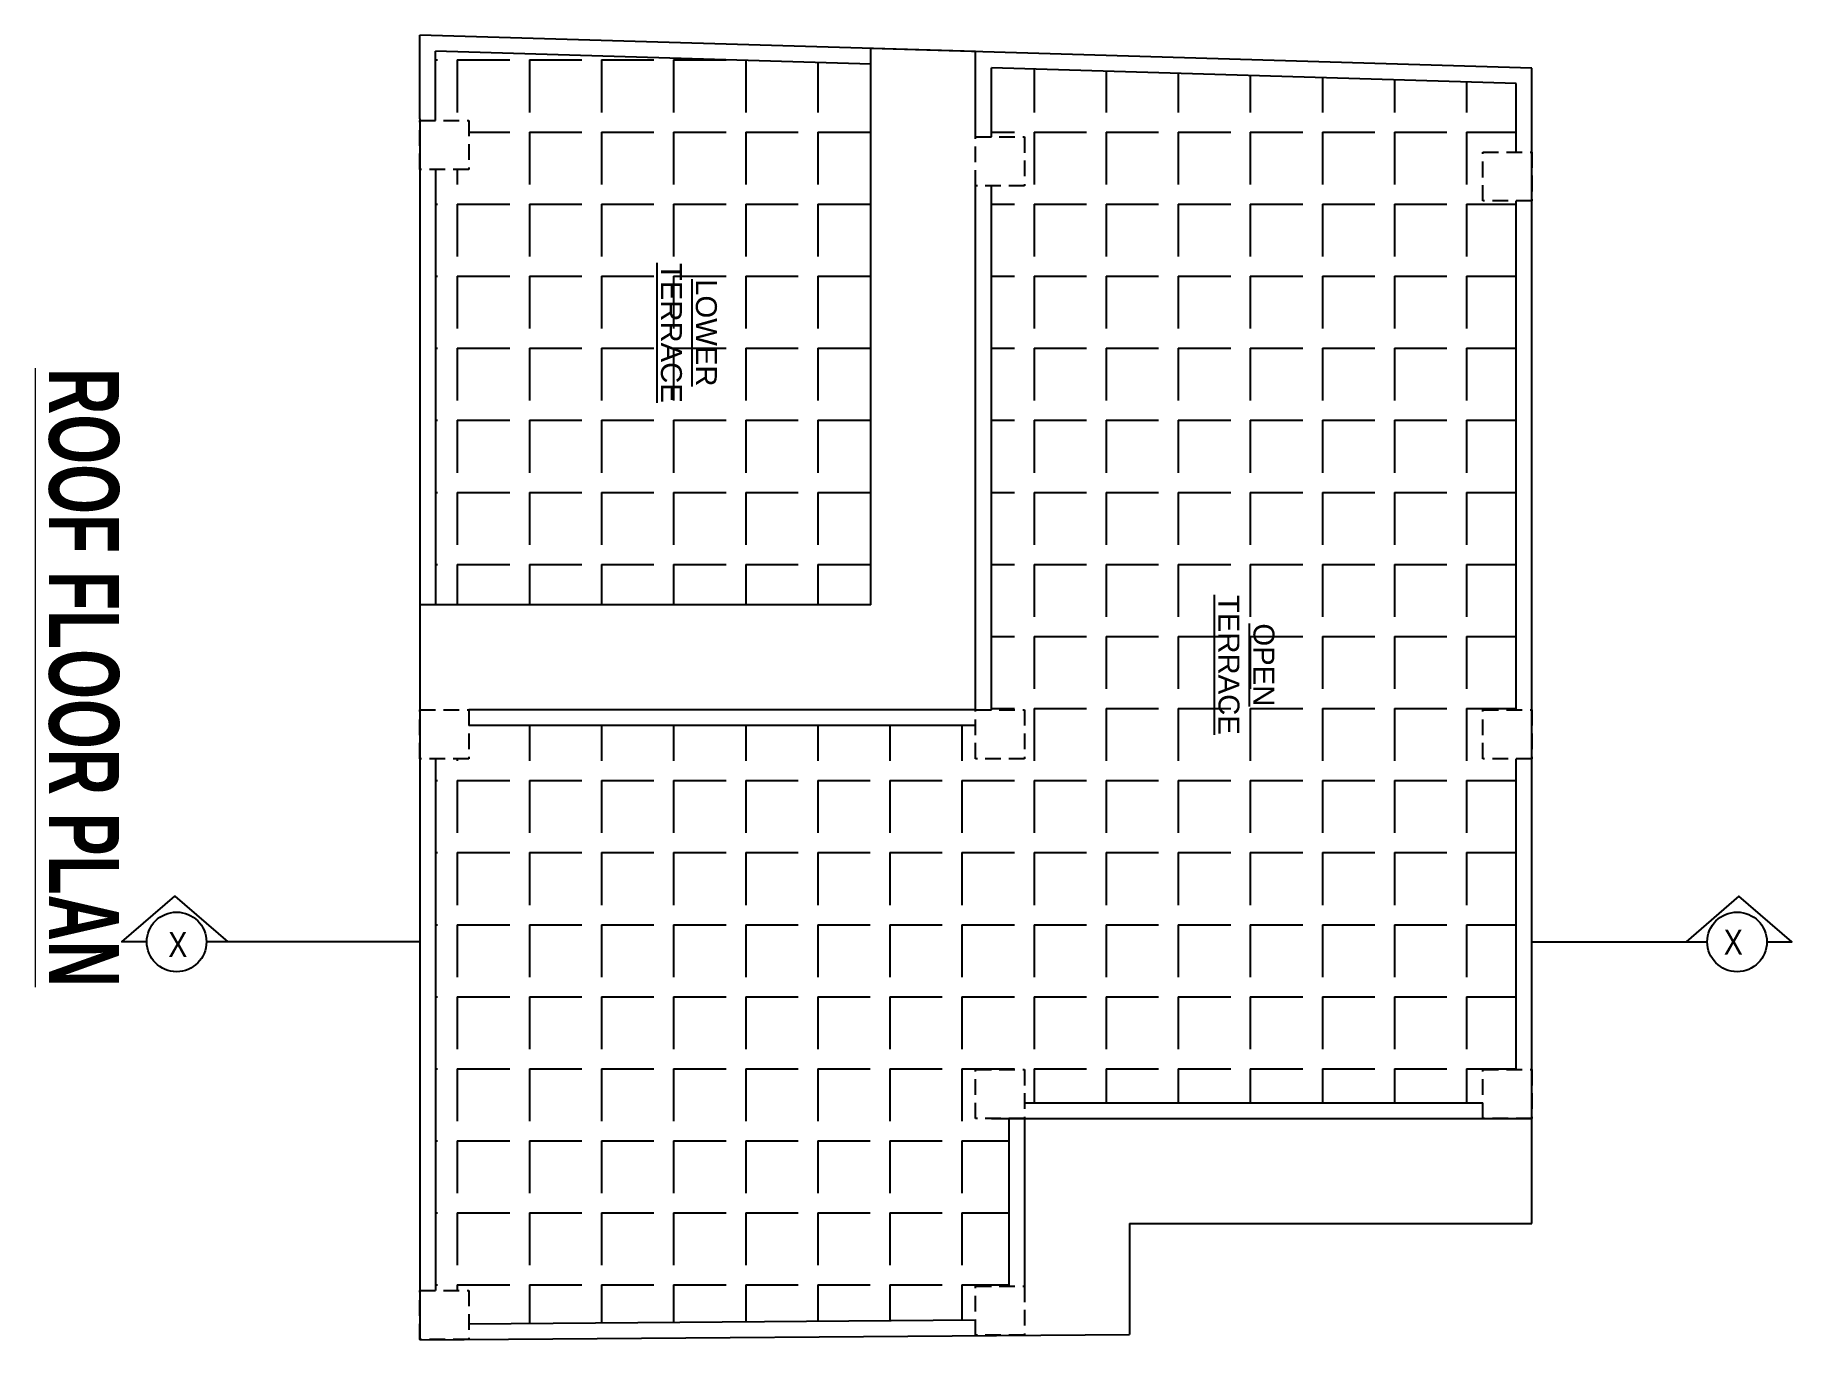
# Model space of a CAD drawing. Header units: inches. Extents: x -9985691 to 3643, y -3270716 to 4788.
# Drawn here: x -4966686 to -4966183, y -3263677 to -3263304 of the extents above; entities that cross this region are included whole.
import ezdxf

# ---------------------------------------------------------------- set-up
doc = ezdxf.new("R2010")
doc.units = ezdxf.units.IN
doc.header["$LTSCALE"] = 2
doc.header["$MEASUREMENT"] = 0
doc.linetypes.add('HIDDEN', pattern=[0.375, 0.25, -0.125])
doc.layers.get('0').update_dxf_attribs({"linetype": 'CONTINUOUS'})
doc.layers.add('A-Hatch', color=7, linetype='CONTINUOUS')
doc.layers.add('TEXT', color=181, linetype='CONTINUOUS', lineweight=25)
doc.layers.add('Text-100.w', color=254, linetype='CONTINUOUS', lineweight=9)
doc.styles.add('ARAIL', font='ARIALN.TTF')
doc.styles.add('Arial', font='arial.ttf', dxfattribs={"width": 0.8, "height": 12})
doc.styles.add('arial.', font='arial.ttf')
pattern_1 = [(270, (-1701586.237, -8236740.928), (20.625, -4e-15), [15, -5.625]), (360, (-1701586.237, -8236740.928), (5e-15, 20.625), [15, -5.625])]

msp = doc.modelspace()

# ---------------------------------------------------------------- texts
at = {"layer": 'TEXT', "lineweight": -2, "char_height": 6, "width": 127.5059, "attachment_point": 5, "rotation": 270, "style": 'arial.'}
for s, insert in [('{\\LLOWER\\PTERRACE}', (-4966498.76, -3263389.01)), ('{\\LOPEN\\PTERRACE}', (-4966339.25, -3263484.05))]:
    msp.add_mtext(s, dxfattribs=dict(at, insert=insert))
at = {"layer": 'TEXT', "char_height": 7.2, "style": 'ARAIL'}
for insert, attachment_point in [((-4966202.68, -3263559.84), 1), ((-4966642.18, -3263560.51), 3)]:
    msp.add_mtext_dynamic_manual_height_columns('X', width=125.4648, gutter_width=90, heights=[0], dxfattribs=dict(at, insert=insert, attachment_point=attachment_point))
at = {"layer": 'Text-100.w', "insert": (-4966661.75, -3263487.69), "char_height": 20, "width": 569.1024, "attachment_point": 2, "rotation": 270, "style": 'Arial'}
msp.add_mtext('\\A1;{\\fArial Narrow|b1|i0|c0|p34;\\LROOF FLOOR PLAN}', dxfattribs=at)

# ---------------------------------------------------------------- hatches: boundary and pattern name
at = {"layer": 'A-Hatch', "ltscale": 0.5}
h = msp.add_hatch(dxfattribs=at)
h.set_pattern_fill('ANGLE', color=256, scale=75, angle=270)
h.set_pattern_definition(pattern_1)
h.paths.add_polyline_path([(-4966446.69, -3263312.13), (-4966571.19, -3263308.43), (-4966571.19, -3263328.22), (-4966561.69, -3263328.22), (-4966561.69, -3263342.22), (-4966571.19, -3263342.22), (-4966571.19, -3263466.9), (-4966446.69, -3263466.9)])
h.paths.add_polyline_path([(-4966509.54, -3263367.61), (-4966509.54, -3263410.66), (-4966487.07, -3263410.66), (-4966487.07, -3263367.61)], flags=24)
h = msp.add_hatch(dxfattribs=at)
h.set_pattern_fill('ANGLE', color=256, scale=75, angle=270)
h.set_pattern_definition(pattern_1)
h.paths.add_polyline_path([(-4966402.69, -3263510.9), (-4966416.69, -3263510.9), (-4966416.69, -3263501.4), (-4966561.69, -3263501.4), (-4966561.69, -3263510.9), (-4966571.19, -3263510.9), (-4966571.19, -3263663.15), (-4966561.69, -3263663.15), (-4966561.69, -3263672.65), (-4966416.69, -3263671.54), (-4966416.69, -3263661.93), (-4966407.19, -3263661.93), (-4966407.19, -3263613.9), (-4966416.69, -3263613.9), (-4966416.69, -3263599.9), (-4966402.69, -3263599.9), (-4966402.69, -3263609.4), (-4966271.57, -3263609.4), (-4966271.57, -3263599.9), (-4966262.07, -3263599.9), (-4966262.07, -3263510.9), (-4966271.57, -3263510.9), (-4966271.57, -3263496.9), (-4966262.07, -3263496.9), (-4966262.07, -3263351.26), (-4966271.57, -3263351.26), (-4966271.57, -3263337.26), (-4966262.07, -3263337.26), (-4966262.07, -3263317.62), (-4966412.19, -3263313.16), (-4966412.19, -3263332.95), (-4966402.69, -3263332.95), (-4966402.69, -3263346.95), (-4966412.19, -3263346.95), (-4966412.19, -3263496.9), (-4966402.69, -3263496.9)])
h.paths.add_polyline_path([(-4966350.03, -3263462.66), (-4966350.03, -3263505.71), (-4966327.56, -3263505.71), (-4966327.56, -3263462.66)], flags=24)

# ---------------------------------------------------------------- linework, layer by layer
at = {"ltscale": 0.5}
for p, q in [((-4966416.69, -3263308.52), (-4966575.69, -3263303.79)), ((-4966575.69, -3263327.8), (-4966575.69, -3263303.79)), ((-4966446.69, -3263312.13), (-4966571.19, -3263308.43)), ((-4966571.19, -3263328.22), (-4966571.19, -3263308.43)), ((-4966257.57, -3263313.25), (-4966446.69, -3263307.63)), ((-4966446.69, -3263466.9), (-4966446.69, -3263307.63)), ((-4966416.69, -3263332.95), (-4966416.69, -3263308.52)), ((-4966262.07, -3263317.62), (-4966412.19, -3263313.16)), ((-4966412.19, -3263332.95), (-4966412.19, -3263313.16)), ((-4966257.57, -3263337.26), (-4966257.57, -3263313.25)), ((-4966262.07, -3263337.26), (-4966262.07, -3263317.62)), ((-4966575.69, -3263327.8), (-4966575.69, -3263677.26)), ((-4966257.57, -3263643.9), (-4966257.57, -3263337.26)), ((-4966571.19, -3263342.22), (-4966571.19, -3263466.9)), ((-4966416.69, -3263496.9), (-4966416.69, -3263346.95)), ((-4966412.19, -3263496.9), (-4966412.19, -3263346.95)), ((-4966262.07, -3263496.9), (-4966262.07, -3263351.26)), ((-4966446.69, -3263466.9), (-4966575.69, -3263466.9)), ((-4966416.69, -3263496.9), (-4966561.69, -3263496.9)), ((-4966416.69, -3263501.4), (-4966561.69, -3263501.4)), ((-4966571.19, -3263510.9), (-4966571.19, -3263663.15)), ((-4966262.07, -3263599.9), (-4966262.07, -3263510.9)), ((-4966402.69, -3263609.4), (-4966271.57, -3263609.4)), ((-4966412.19, -3263613.9), (-4966257.57, -3263613.9)), ((-4966407.19, -3263613.9), (-4966407.19, -3263661.93)), ((-4966402.69, -3263613.9), (-4966402.69, -3263662.04)), ((-4966372.69, -3263643.9), (-4966372.69, -3263675.7)), ((-4966372.69, -3263643.9), (-4966257.57, -3263643.9)), ((-4966561.69, -3263672.65), (-4966416.69, -3263671.54)), ((-4966575.69, -3263677.26), (-4966372.69, -3263675.7))]:
    msp.add_line(p, q, dxfattribs=at)
at = {"linetype": 'HIDDEN', "ltscale": 9}
for points in [[(-4966561.69, -3263328.22), (-4966561.69, -3263342.22), (-4966575.69, -3263342.22), (-4966575.69, -3263328.22)], [(-4966402.69, -3263332.95), (-4966402.69, -3263346.95), (-4966416.69, -3263346.95), (-4966416.69, -3263332.95)], [(-4966257.57, -3263337.26), (-4966257.57, -3263351.26), (-4966271.57, -3263351.26), (-4966271.57, -3263337.26)], [(-4966561.69, -3263496.9), (-4966561.69, -3263510.9), (-4966575.69, -3263510.9), (-4966575.69, -3263496.9)], [(-4966402.69, -3263496.9), (-4966402.69, -3263510.9), (-4966416.69, -3263510.9), (-4966416.69, -3263496.9)], [(-4966257.57, -3263496.9), (-4966257.57, -3263510.9), (-4966271.57, -3263510.9), (-4966271.57, -3263496.9)], [(-4966402.69, -3263599.9), (-4966402.69, -3263613.9), (-4966416.69, -3263613.9), (-4966416.69, -3263599.9)], [(-4966257.57, -3263599.9), (-4966257.57, -3263613.9), (-4966271.57, -3263613.9), (-4966271.57, -3263599.9)], [(-4966561.69, -3263663.15), (-4966561.69, -3263677.15), (-4966575.69, -3263677.15), (-4966575.69, -3263663.15)], [(-4966402.69, -3263661.93), (-4966402.69, -3263675.93), (-4966416.69, -3263675.93), (-4966416.69, -3263661.93)]]:
    msp.add_lwpolyline(points, close=True, dxfattribs=at)
at = {"layer": 'TEXT'}
for points in [[(-4966653.8, -3263563.34), (-4966660.94, -3263563.34), (-4966645.8, -3263550.26), (-4966630.66, -3263563.34)], [(-4966190.31, -3263563.34), (-4966183.17, -3263563.34), (-4966198.31, -3263550.26), (-4966213.46, -3263563.34)], [(-4966575.69, -3263563.34), (-4966636.74, -3263563.34)], [(-4966257.57, -3263563.34), (-4966207.38, -3263563.34)]]:
    msp.add_lwpolyline(points, dxfattribs=at)
for centre in [(-4966645.27, -3263563.34), (-4966198.85, -3263563.34)]:
    msp.add_circle(centre, 8.53, dxfattribs=at)

msp.set_redraw_order([(e.dxf.handle, doc.entitydb.next_handle()) for e in msp.query("TEXT MTEXT ATTDEF DIMENSION ARC_DIMENSION")])  # texts and dimensions are drawn at this point

doc.saveas('drawing.dxf')
